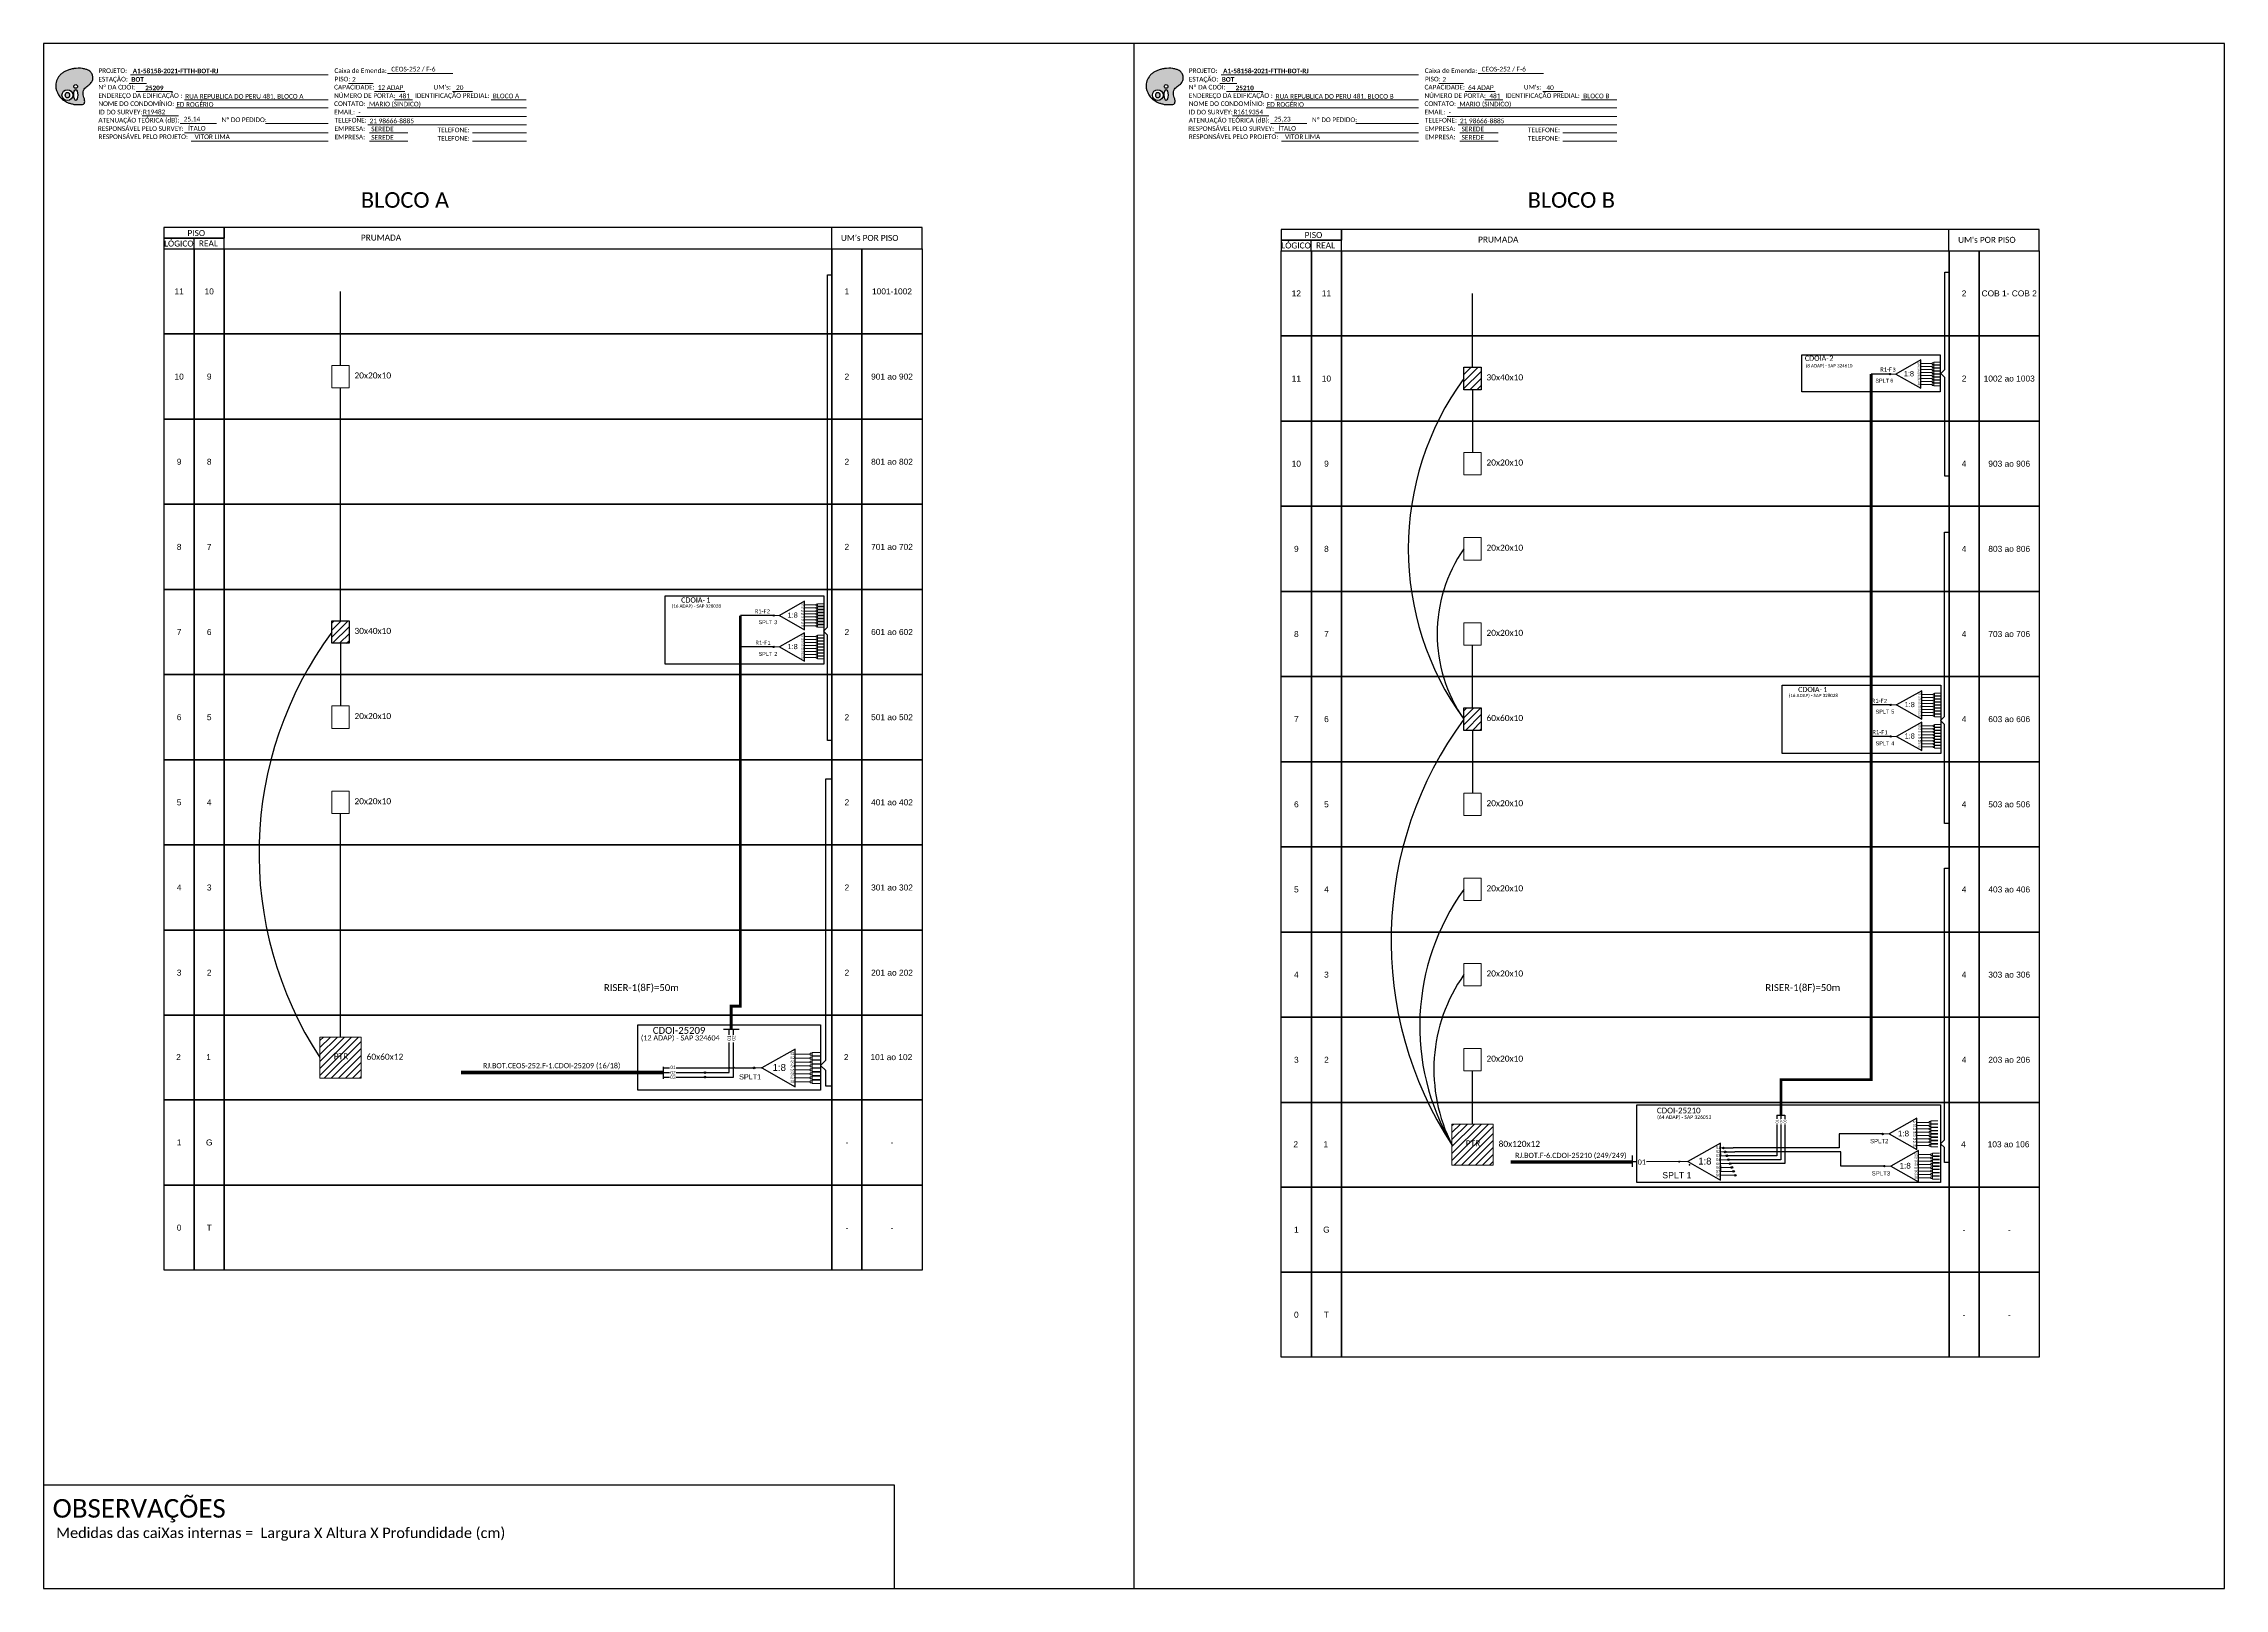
# Model space of a CAD drawing. Extents: x -89 to 749, y 705 to 1299.
import ezdxf
from ezdxf.enums import TextEntityAlignment as Align

# ---------------------------------------------------------------- set-up
doc = ezdxf.new("R2010")
doc.units = 0
doc.styles.add('ARIAL', font='arial.ttf')
doc.styles.add('WMF-Calibri0', font='calibri.ttf')
doc.styles.add('WMF-Calibri1', font='calibrib.ttf')
pattern_1 = [(45, (-669.1493, 0), (-1.3470384, 1.3470384), [])]

# ---------------------------------------------------------------- blocks, each defined once
blk = doc.blocks.new('OI')
h = blk.add_hatch(color=40)
edge = h.paths.add_edge_path()
edge.add_spline(control_points=[(4.35, -0.67), (3.92, -0.99), (3.26, -1.5), (2.81, -2.59), (2.9, -3.5), (3.06, -4.27), (3.31, -4.85), (3.37, -5.39), (3.4, -5.88), (3.2, -6.4), (2.54, -6.61), (1.65, -6.63), (0.55, -6.67), (-0.56, -6.42), (-1.61, -6.14), (-2.77, -5.61), (-3.92, -4.77), (-4.89, -3.7), (-5.34, -2.65), (-5.6, -1.94), (-5.85, -0.96), (-5.71, 0.47), (-5.1, 2.02), (-4.14, 3.02), (-3.3, 3.61), (-2.37, 4.16), (-1.36, 4.44), (-0.56, 4.7), (0.79, 4.85), (2.24, 4.97), (3.79, 4.57), (4.67, 4.21), (5.44, 3.65), (5.76, 2.99), (6.03, 2.21), (6.01, 1.46), (5.72, 0.64), (5.31, 0.08), (4.88, -0.38), (4.51, -0.55), (4.35, -0.67)], knot_values=[0, 0, 0, 0, 1.60434, 2.417191, 3.427595, 4.282808, 4.776746, 5.304182, 5.888771, 6.258406, 6.858137, 7.79129, 8.986195, 10.124242, 11.187857, 12.242908, 13.953784, 15.414161, 16.515391, 17.349188, 17.675853, 19.552021, 21.515531, 22.568638, 23.63245, 24.621084, 25.782718, 26.745347, 27.142653, 29.870543, 31.004649, 31.921532, 32.709589, 33.801391, 34.042471, 35.192333, 35.971461, 36.628871, 37.254359, 37.836911, 37.836911, 37.836911, 37.836911], degree=3, periodic=0)
h.paths.add_polyline_path([(1.13, -0.87, -1), (-0.04, -0.87, -1)], flags=16)
edge = h.paths.add_edge_path(flags=16)
edge.add_ellipse((0.56, -3.59), major_axis=(-0.02, 1.71), ratio=0.361305, start_angle=0, end_angle=360)
h.paths.add_polyline_path([(-0.36, -3.62, -1), (-3.8, -3.62, -1)], flags=16)
edge = h.paths.add_edge_path(flags=0)
edge.add_ellipse((-2.08, -3.62), major_axis=(0, 0.885), ratio=0.758294, start_angle=0, end_angle=360)
at = {"color": 40}
for centre, radius in [((-2.08, -3.62), 1.72), ((0.54, -0.87), 0.587)]:
    blk.add_circle(centre, radius, dxfattribs=at)
blk.add_ellipse((-2.08, -3.62), major_axis=(0, 0.885), ratio=0.758294, start_param=-3.141592653589792, end_param=3.141592653589792, dxfattribs=at)
blk.add_ellipse((0.56, -3.59), major_axis=(-0.02, 1.71), ratio=0.361305, dxfattribs=at)
at = {"color": 40, "start_tangent": (-0.800898, -0.598801), "end_tangent": (-0.800898, -0.598801)}
blk.add_spline([(4.35, -0.67), (3.2, -1.78), (2.9, -2.54), (2.92, -3.55), (3.12, -4.38), (3.28, -4.85), (3.37, -5.37), (3.35, -5.95), (3.2, -6.29), (2.66, -6.55), (1.73, -6.63), (0.54, -6.62), (-0.58, -6.41), (-1.6, -6.11), (-2.56, -5.67), (-3.95, -4.67), (-4.89, -3.56), (-5.37, -2.56), (-5.64, -1.78), (-5.72, -1.46), (-5.63, 0.42), (-4.84, 2.22), (-4.13, 2.99), (-3.27, 3.62), (-2.4, 4.09), (-1.3, 4.47), (-0.37, 4.72), (0.02, 4.77), (2.75, 4.8), (3.85, 4.53), (4.69, 4.16), (5.31, 3.68), (5.85, 2.73), (5.93, 2.5), (5.94, 1.35), (5.67, 0.62), (5.29, 0.08), (4.84, -0.36), (4.35, -0.67)], degree=3, dxfattribs=at)
blk = doc.blocks.new('CARIMBO')
at = {"color": 7, "lineweight": 0}
for points in [[(134.48, -16.3), (159.61, -16.3)], [(35.15, -20.06), (41.7, -20.06)], [(35.66, -16.79), (111.64, -16.79)], [(37.81, -23.14), (51.75, -23.14)], [(119.43, -20.02), (128.92, -20.02)], [(129.48, -23.14), (141.1, -23.14)], [(159.42, -23.14), (167.09, -23.14)], [(40.13, -32.55), (54.07, -32.55)], [(52.97, -29.48), (111.64, -29.48)], [(56.38, -26.37), (111.64, -26.37)], [(122.56, -32.72), (187.83, -32.72)], [(126.6, -29.48), (187.83, -29.48)], [(137.07, -26.37), (144.01, -26.37)], [(174.24, -26.37), (187.8, -26.37)], [(54.67, -35.52), (68.61, -35.52)], [(56.38, -39.07), (111.64, -39.07)], [(126.84, -35.96), (187.83, -35.96)], [(127.45, -39.07), (142.25, -39.07)], [(167.06, -39.07), (187.83, -39.07)], [(58.87, -42.31), (111.64, -42.31)], [(127.45, -42.31), (142.25, -42.31)], [(167.06, -42.31), (187.83, -42.31)]]:
    blk.add_lwpolyline(points, dxfattribs=at)
at = {"color": 7, "xscale": 1.213923925163967, "yscale": 1.213923925163967, "zscale": 1.213923925163967, "rotation": 0.1532896023949059}
blk.add_blockref('OI', (13.86, -20.16), dxfattribs=at)
at = {"color": 7, "lineweight": 0, "style": 'WMF-Calibri0'}
for s, height, p in [('PROJETO:', 1.793, (23.26, -16.04)), ('Caixa de Emenda:', 1.7927, (114.02, -16.04)), ('ESTAÇÃO:', 1.793, (23.26, -19.32)), ('ENDEREÇO DA EDIFICAÇÃO :', 1.7927, (23.26, -25.63)), ('Nº DA CDOI:', 1.7927, (23.26, -22.39)), ('CAPACIDADE:', 1.7927, (113.91, -22.39)), ('NÚMERO DE PORTA:', 1.7927, (113.91, -25.63)), ('PISO:', 1.793, (114.09, -19.28)), ('IDENTIFICAÇÃO PREDIAL:', 1.7927, (144.99, -25.63)), ("UM's:", 1.793, (152.15, -22.39)), ('ATENUAÇÃO TEÓRICA (dB):', 1.7927, (23.26, -35.09)), ('NOME DO CONDOMÍNIO:', 1.7927, (23.26, -28.74)), ('ID DO SURVEY:', 1.7927, (23.26, -31.97)), ('CONTATO:', 1.793, (113.91, -28.74)), ('EMAIL:', 1.793, (113.91, -31.97)), ('TELEFONE:', 1.793, (114.09, -35.09)), ('RESPONSÁVEL PELO SURVEY:', 1.7927, (23.02, -38.32)), ('RESPONSÁVEL PELO PROJETO:', 1.7927, (23.26, -41.44)), ('EMPRESA:', 1.793, (114.09, -38.32)), ('EMPRESA:', 1.793, (114.09, -41.56)), ('TELEFONE:', 1.793, (153.7, -38.83)), ('TELEFONE:', 1.793, (153.7, -42.06))]:
    blk.add_text(s, height=height, dxfattribs=at).set_placement(p)
at = {"color": 7, "lineweight": 0, "flags": 8}
for tag, p, style in [('PROJ', (36.46, -16.13), 'WMF-Calibri1'), ('CEOS-XX', (135.87, -15.46), 'WMF-Calibri0'), ('EST', (35.94, -19.41), 'WMF-Calibri1'), ('LOGRADOURO', (56.65, -25.91), 'WMF-Calibri0'), ('PISO_PTR', (120.78, -19.42), 'WMF-Calibri0'), ('CAPAC.', (130.66, -22.52), 'WMF-Calibri0'), ('N°', (138.85, -25.77), 'WMF-Calibri0'), ("UC'S", (160.78, -22.54), 'WMF-Calibri0'), ('N°PREDIO', (174.94, -25.77), 'WMF-Calibri0'), ('_ID_', (40.39, -31.94), 'WMF-Calibri0'), ('NOME_DO_COND.', (53.23, -29.02), 'WMF-Calibri0'), ('O_POTEN', (56.06, -34.68), 'WMF-Calibri0'), ('EMAIL', (123.26, -32.12), 'WMF-Calibri0'), ('NOME_DO_CONTATO', (127.3, -28.89), 'WMF-Calibri0'), ('RES_SURVEY', (57.78, -38.23), 'WMF-Calibri0'), ('RES_PROJ', (60.27, -41.47), 'WMF-Calibri0'), ('TELEFONE', (127.55, -35.36), 'WMF-Calibri0'), ('EMP_RESP_SURVEY', (128.16, -38.47), 'WMF-Calibri0'), ('EMP_RESP_PROJ', (128.16, -41.71), 'WMF-Calibri0'), ('CONT_RESP_SURVEY', (167.76, -38.47), 'WMF-Calibri0'), ('CONT_RESP_PROJ', (167.76, -41.71), 'WMF-Calibri0')]:
    blk.add_attdef(tag, p, '', height=1.79, dxfattribs=dict(at, style=style))
at = {"color": 7, "lineweight": 0, "style": 'WMF-Calibri1', "flags": 8}
blk.add_attdef("N° CDO'S", text='', height=1.79, dxfattribs=at).set_placement((44.78, -22.68), align=Align.CENTER)
blk = doc.blocks.new('SPLT_1-8_SC-APC')
at = {"color": 1, "lineweight": 0}
blk.add_lwpolyline([(-17.04, -7.55), (-19.26, -7.55)], dxfattribs=at)
at = {"color": 1}
blk.add_lwpolyline([(-7.37, -2.1), (-17.04, -7.55), (-7.37, -13), (-7.37, -2.1)], dxfattribs=at)
at = {"color": 3, "lineweight": 0}
for points in [[(-2.99, -3.51), (-7.37, -3.51)], [(-7.37, -4.66), (-2.99, -4.66)], [(-7.37, -5.82), (-2.99, -5.82)], [(-7.37, -6.97), (-2.99, -6.97)], [(-2.41, -3.02), (-2.41, -4)], [(-2.41, -3.02), (0, -3.02)], [(-2.41, -4), (0, -4)], [(-2.41, -4.17), (-2.41, -5.16)], [(-2.41, -4.17), (0, -4.17)], [(-2.41, -5.16), (0, -5.16)], [(-2.41, -5.32), (-2.41, -6.31)], [(-2.41, -5.32), (0, -5.32)], [(-2.41, -6.31), (0, -6.31)], [(-2.41, -6.48), (-2.41, -7.46)], [(-2.41, -6.48), (0, -6.48)], [(-2.41, -7.46), (0, -7.46)], [(-7.37, -8.12), (-2.99, -8.12)], [(-7.37, -9.28), (-2.99, -9.28)], [(-7.37, -10.43), (-2.99, -10.43)], [(-7.37, -11.58), (-2.99, -11.58)], [(-2.41, -7.63), (-2.41, -8.62)], [(-2.41, -7.63), (0, -7.63)], [(-2.41, -8.62), (0, -8.62)], [(-2.41, -8.78), (-2.41, -9.77)], [(-2.41, -8.78), (0, -8.78)], [(-2.41, -9.77), (0, -9.77)], [(-2.41, -9.94), (-2.41, -10.92)], [(-2.41, -9.94), (0, -9.94)], [(-2.41, -10.92), (0, -10.92)], [(-2.41, -11.09), (-2.41, -12.08)], [(-2.41, -11.09), (0, -11.09)], [(-2.41, -12.08), (0, -12.08)]]:
    blk.add_lwpolyline(points, dxfattribs=at)
for points in [[(-2.99, -3.22), (-2.41, -3.22), (-2.41, -3.8), (-2.99, -3.8)], [(-2.99, -4.38), (-2.41, -4.38), (-2.41, -4.95), (-2.99, -4.95)], [(-2.99, -5.53), (-2.41, -5.53), (-2.41, -6.1), (-2.99, -6.1)], [(-2.99, -6.68), (-2.41, -6.68), (-2.41, -7.26), (-2.99, -7.26)], [(-2.99, -7.84), (-2.41, -7.84), (-2.41, -8.41), (-2.99, -8.41)], [(-2.99, -8.99), (-2.41, -8.99), (-2.41, -9.56), (-2.99, -9.56)], [(-2.99, -10.14), (-2.41, -10.14), (-2.41, -10.72), (-2.99, -10.72)], [(-2.99, -11.3), (-2.41, -11.3), (-2.41, -11.87), (-2.99, -11.87)]]:
    blk.add_lwpolyline(points, close=True, dxfattribs=at)
at = {"color": 1, "style": 'ARIAL'}
for s, height, p in [('1:8', 2, (-13.91, -8.4)), ('S1', 0.75, (-8.74, -3.78)), ('S2', 0.75, (-8.74, -4.97)), ('S3', 0.75, (-8.74, -6.18)), ('S4', 0.75, (-8.74, -7.36)), ('S5', 0.75, (-8.74, -8.57)), ('S6', 0.75, (-8.74, -9.69)), ('S7', 0.75, (-8.74, -10.78)), ('S8', 0.75, (-8.74, -11.9))]:
    blk.add_text(s, height=height, dxfattribs=at).set_placement(p)
blk = doc.blocks.new('SPLT_1-8_DIV_DIR')
h = blk.add_hatch(color=3)
h.dxf.hatch_style = 1
edge = h.paths.add_edge_path()
edge.add_arc((12.77, 4.04), 0.242, 0, 360)
h = blk.add_hatch(color=3)
h.dxf.hatch_style = 1
edge = h.paths.add_edge_path()
edge.add_arc((13.27, 2.88), 0.242, 0, 360)
h = blk.add_hatch(color=3)
h.dxf.hatch_style = 1
edge = h.paths.add_edge_path()
edge.add_arc((13.77, 1.73), 0.242, 0, 360)
h = blk.add_hatch(color=3)
h.dxf.hatch_style = 1
edge = h.paths.add_edge_path()
edge.add_arc((14.27, 0.58), 0.242, 0, 360)
h = blk.add_hatch(color=3)
h.dxf.hatch_style = 1
edge = h.paths.add_edge_path()
edge.add_arc((14.77, -0.58), 0.242, 0, 360)
h = blk.add_hatch(color=3)
h.dxf.hatch_style = 1
edge = h.paths.add_edge_path()
edge.add_arc((15.27, -1.73), 0.242, 0, 360)
h = blk.add_hatch(color=3)
h.dxf.hatch_style = 1
edge = h.paths.add_edge_path()
edge.add_arc((15.77, -2.88), 0.242, 0, 360)
h = blk.add_hatch(color=3)
h.dxf.hatch_style = 1
edge = h.paths.add_edge_path()
edge.add_arc((16.27, -4.04), 0.242, 0, 360)
at = {"color": 1, "lineweight": 0}
blk.add_lwpolyline([(2.22, 0), (0, 0)], dxfattribs=at)
at = {"color": 1}
blk.add_lwpolyline([(11.89, 5.45), (2.22, 0), (11.89, -5.45), (11.89, 5.45)], dxfattribs=at)
at = {"color": 7, "lineweight": 0}
for points in [[(12.77, 4.04), (11.89, 4.04)], [(11.89, 2.88), (13.27, 2.88)], [(11.89, 1.73), (13.77, 1.73)], [(11.89, 0.58), (14.27, 0.58)], [(11.89, -0.58), (14.77, -0.58)], [(11.89, -1.73), (15.27, -1.73)], [(11.89, -2.88), (15.77, -2.88)], [(11.89, -4.04), (16.27, -4.04)]]:
    blk.add_lwpolyline(points, dxfattribs=at)
at = {"color": 3}
for centre in [(12.77, 4.04), (13.27, 2.88), (13.77, 1.73), (14.27, 0.58), (14.77, -0.58), (15.27, -1.73), (15.77, -2.88), (16.27, -4.04)]:
    blk.add_circle(centre, 0.242, dxfattribs=at)
at = {"color": 1, "style": 'ARIAL'}
for s, height, p in [('1:8', 2, (5.35, -0.85)), ('S1', 0.75, (10.52, 3.77)), ('S2', 0.75, (10.52, 2.58)), ('S3', 0.75, (10.52, 1.37)), ('S4', 0.75, (10.52, 0.19)), ('S5', 0.75, (10.52, -1.02)), ('S6', 0.75, (10.52, -2.14)), ('S7', 0.75, (10.52, -3.24)), ('S8', 0.75, (10.52, -4.36))]:
    blk.add_text(s, height=height, dxfattribs=at).set_placement(p)

msp = doc.modelspace()

# ---------------------------------------------------------------- hatches: boundary and pattern name
h = msp.add_hatch()
h.set_pattern_fill('ANSI31', color=1, scale=0.6)
h.set_pattern_definition(pattern_1)
h.paths.add_polyline_path([(460.13, 1174.55), (456.82, 1174.55), (456.82, 1165.93), (463.44, 1165.93), (463.44, 1174.55)])
h = msp.add_hatch(color=3)
h.dxf.hatch_style = 1
edge = h.paths.add_edge_path()
edge.add_arc((620.66, 1171.94), 0.256, 0, 360)
h = msp.add_hatch()
h.set_pattern_fill('ANSI31', color=1, scale=0.6)
h.set_pattern_definition([(45, (-1111.8674, -19.4345), (-1.3470384, 1.3470384), [])])
h.paths.add_polyline_path([(24.83, 1077.07), (21.52, 1077.07), (21.52, 1068.45), (28.14, 1068.45), (28.14, 1077.07)])
h = msp.add_hatch(color=3)
h.dxf.hatch_style = 1
edge = h.paths.add_edge_path()
edge.add_arc((191.43, 1079.12), 0.256, 0, 360)
h = msp.add_hatch(color=3)
h.dxf.hatch_style = 1
edge = h.paths.add_edge_path()
edge.add_arc((191.43, 1067.03), 0.256, 0, 360)
h = msp.add_hatch()
h.set_pattern_fill('ANSI31', color=1, scale=0.6)
h.set_pattern_definition(pattern_1)
h.paths.add_polyline_path([(460.13, 1043.58), (456.82, 1043.58), (456.82, 1034.96), (463.44, 1034.96), (463.44, 1043.58)])
h = msp.add_hatch(color=3)
h.dxf.hatch_style = 1
edge = h.paths.add_edge_path()
edge.add_arc((620.96, 1044.73), 0.256, 0, 360)
h = msp.add_hatch(color=3)
h.dxf.hatch_style = 1
edge = h.paths.add_edge_path()
edge.add_arc((620.96, 1032.64), 0.256, 0, 360)
h = msp.add_hatch()
h.set_pattern_fill('ANSI31', color=1, scale=0.6)
h.set_pattern_definition([(45, (-651.129, 3588.2975), (-1.3470384, 1.3470384), [])])
h.paths.add_polyline_path([(32.74, 917.04), (16.93, 917.04), (16.93, 901.23), (32.74, 901.23)])
h.paths.add_polyline_path([(21.66, 907.87), (28.47, 907.87), (28.47, 911.34), (21.66, 911.34)], flags=24)
h = msp.add_hatch(color=3)
h.dxf.hatch_style = 1
edge = h.paths.add_edge_path()
edge.add_arc((165, 903.37), 0.339, 0, 360)
h = msp.add_hatch(color=3)
h.dxf.hatch_style = 1
edge = h.paths.add_edge_path()
edge.add_arc((165, 901.63), 0.339, 0, 360)
h = msp.add_hatch(color=3)
h.dxf.hatch_style = 1
edge = h.paths.add_edge_path()
edge.add_arc((183.92, 905.14), 0.339, 0, 360)
h = msp.add_hatch()
h.set_pattern_fill('ANSI31', color=1, scale=0.6)
h.set_pattern_definition([(45, (-324.3814, 3554.7997), (-1.3470384, 1.3470384), [])])
h.paths.add_polyline_path([(468.03, 867.74), (468.03, 883.54), (452.22, 883.54), (452.22, 867.74)])
h.paths.add_polyline_path([(456.96, 874.37), (463.76, 874.37), (463.76, 877.84), (456.96, 877.84)], flags=24)
h = msp.add_hatch(color=3)
h.dxf.hatch_style = 1
edge = h.paths.add_edge_path()
edge.add_arc((617.84, 879.77), 0.282, 0, 360)
h = msp.add_hatch(color=3)
h.dxf.hatch_style = 1
edge = h.paths.add_edge_path()
edge.add_arc((539.6, 869.1), 0.41, 0, 360)
h = msp.add_hatch(color=3)
h.dxf.hatch_style = 1
edge = h.paths.add_edge_path()
edge.add_arc((618.49, 867.39), 0.282, 0, 360)

# ---------------------------------------------------------------- linework, layer by layer
at = {"color": 5}
for p, q in [((174.27, 903.37), (174.27, 914.93)), ((176, 901.63), (176, 914.93)), ((165, 903.37), (174.27, 903.37)), ((165, 901.63), (176, 901.63)), ((577.2, 886.99), (580.26, 886.99)), ((556.6, 874.37), (560.34, 874.37)), ((601.81, 872.87), (560.99, 872.87)), ((601.81, 867.39), (601.81, 872.87)), ((618.49, 867.39), (601.81, 867.39))]:
    msp.add_line(p, q, dxfattribs=at)
at = {"color": 3}
for p, q in [((148.92, 905.14), (151.39, 905.14)), ((153.93, 905.14), (174, 905.14)), ((174.54, 905.14), (175.75, 905.14)), ((176.29, 905.14), (183.92, 905.14))]:
    msp.add_line(p, q, dxfattribs=at)
for points in [[(-89.32, 705.02), (749.25, 705.02), (749.25, 1299.02), (-89.32, 1299.02), (-89.32, 705.02)], [(329.96, 1299.02), (329.96, 705.02)], [(-19.89, 1220.11), (248.48, 1220.11), (248.48, 1228.33), (-19.89, 1228.33), (-19.89, 1228.33), (-19.89, 1224.22)], [(213.73, 1220.11), (213.73, 1228.33)], [(409.71, 1219.36), (678.08, 1219.36), (678.08, 1227.58), (409.71, 1227.58), (409.71, 1227.58), (409.71, 1223.47)], [(643.33, 1219.36), (643.33, 1227.58)], [(-31.46, 1220.11), (-31.46, 1224.22)], [(398.14, 1219.36), (398.14, 1223.47)], [(555.52, 872.3), (555.52, 871.41)]]:
    msp.add_lwpolyline(points)
at = {"color": 7, "lineweight": 0}
for points in [[(-4.01, 1268.26), (20.14, 1268.26)], [(415.27, 1268.26), (439.42, 1268.26)]]:
    msp.add_lwpolyline(points, dxfattribs=at)
for points in [[(-43.04, 1224.22), (-19.89, 1224.22), (-19.89, 1228.33), (-43.04, 1228.33)], [(386.56, 1223.47), (409.71, 1223.47), (409.71, 1227.58), (386.56, 1227.58)], [(-43.04, 1220.11), (-19.89, 1220.11), (-19.89, 1224.22), (-43.04, 1224.22)], [(-43, 1220.11), (-31.43, 1220.11), (-31.43, 1187.37), (-43, 1187.37)], [(-31.43, 1220.11), (-19.86, 1220.11), (-19.86, 1187.37), (-31.43, 1187.37)], [(-19.86, 1220.11), (213.76, 1220.11), (213.76, 1187.37), (-19.86, 1187.37)], [(213.76, 1220.11), (225.33, 1220.11), (225.33, 1187.37), (213.76, 1187.37)], [(225.33, 1220.11), (248.48, 1220.11), (248.48, 1187.37), (225.33, 1187.37)], [(386.56, 1219.36), (409.71, 1219.36), (409.71, 1223.47), (386.56, 1223.47)], [(386.6, 1219.36), (398.17, 1219.36), (398.17, 1186.61), (386.6, 1186.61)], [(398.17, 1219.36), (409.74, 1219.36), (409.74, 1186.61), (398.17, 1186.61)], [(409.74, 1219.36), (643.36, 1219.36), (643.36, 1186.61), (409.74, 1186.61)], [(643.36, 1219.36), (654.93, 1219.36), (654.93, 1186.61), (643.36, 1186.61)], [(654.93, 1219.36), (678.08, 1219.36), (678.08, 1186.61), (654.93, 1186.61)], [(-43, 1187.37), (-31.43, 1187.37), (-31.43, 1154.62), (-43, 1154.62)], [(-31.43, 1187.37), (-19.86, 1187.37), (-19.86, 1154.62), (-31.43, 1154.62)], [(-19.86, 1187.37), (213.76, 1187.37), (213.76, 1154.62), (-19.86, 1154.62)], [(213.76, 1187.37), (225.33, 1187.37), (225.33, 1154.62), (213.76, 1154.62)], [(225.33, 1187.37), (248.48, 1187.37), (248.48, 1154.62), (225.33, 1154.62)], [(386.6, 1186.61), (398.17, 1186.61), (398.17, 1153.87), (386.6, 1153.87)], [(398.17, 1186.61), (409.74, 1186.61), (409.74, 1153.87), (398.17, 1153.87)], [(409.74, 1186.61), (643.36, 1186.61), (643.36, 1153.87), (409.74, 1153.87)], [(643.36, 1186.61), (654.93, 1186.61), (654.93, 1153.87), (643.36, 1153.87)], [(654.93, 1186.61), (678.08, 1186.61), (678.08, 1153.87), (654.93, 1153.87)], [(-43, 1154.62), (-31.43, 1154.62), (-31.43, 1121.88), (-43, 1121.88)], [(-31.43, 1154.62), (-19.86, 1154.62), (-19.86, 1121.88), (-31.43, 1121.88)], [(-19.86, 1154.62), (213.76, 1154.62), (213.76, 1121.88), (-19.86, 1121.88)], [(213.76, 1154.62), (225.33, 1154.62), (225.33, 1121.88), (213.76, 1121.88)], [(225.33, 1154.62), (248.48, 1154.62), (248.48, 1121.88), (225.33, 1121.88)], [(386.6, 1153.87), (398.17, 1153.87), (398.17, 1121.12), (386.6, 1121.12)], [(398.17, 1153.87), (409.74, 1153.87), (409.74, 1121.12), (398.17, 1121.12)], [(409.74, 1153.87), (643.36, 1153.87), (643.36, 1121.12), (409.74, 1121.12)], [(643.36, 1153.87), (654.93, 1153.87), (654.93, 1121.12), (643.36, 1121.12)], [(654.93, 1153.87), (678.08, 1153.87), (678.08, 1121.12), (654.93, 1121.12)], [(-43, 1121.88), (-31.43, 1121.88), (-31.43, 1089.13), (-43, 1089.13)], [(-31.43, 1121.88), (-19.86, 1121.88), (-19.86, 1089.13), (-31.43, 1089.13)], [(-19.86, 1121.88), (213.76, 1121.88), (213.76, 1089.13), (-19.86, 1089.13)], [(213.76, 1121.88), (225.33, 1121.88), (225.33, 1089.13), (213.76, 1089.13)], [(225.33, 1121.88), (248.48, 1121.88), (248.48, 1089.13), (225.33, 1089.13)], [(386.6, 1121.12), (398.17, 1121.12), (398.17, 1088.38), (386.6, 1088.38)], [(398.17, 1121.12), (409.74, 1121.12), (409.74, 1088.38), (398.17, 1088.38)], [(409.74, 1121.12), (643.36, 1121.12), (643.36, 1088.38), (409.74, 1088.38)], [(643.36, 1121.12), (654.93, 1121.12), (654.93, 1088.38), (643.36, 1088.38)], [(654.93, 1121.12), (678.08, 1121.12), (678.08, 1088.38), (654.93, 1088.38)], [(-43, 1089.13), (-31.43, 1089.13), (-31.43, 1056.39), (-43, 1056.39)], [(-31.43, 1089.13), (-19.86, 1089.13), (-19.86, 1056.39), (-31.43, 1056.39)], [(-19.86, 1089.13), (213.76, 1089.13), (213.76, 1056.39), (-19.86, 1056.39)], [(213.76, 1089.13), (225.33, 1089.13), (225.33, 1056.39), (213.76, 1056.39)], [(225.33, 1089.13), (248.48, 1089.13), (248.48, 1056.39), (225.33, 1056.39)], [(386.6, 1088.38), (398.17, 1088.38), (398.17, 1055.64), (386.6, 1055.64)], [(398.17, 1088.38), (409.74, 1088.38), (409.74, 1055.64), (398.17, 1055.64)], [(409.74, 1088.38), (643.36, 1088.38), (643.36, 1055.64), (409.74, 1055.64)], [(643.36, 1088.38), (654.93, 1088.38), (654.93, 1055.64), (643.36, 1055.64)], [(654.93, 1088.38), (678.08, 1088.38), (678.08, 1055.64), (654.93, 1055.64)], [(-43, 1056.39), (-31.43, 1056.39), (-31.43, 1023.65), (-43, 1023.65)], [(-31.43, 1056.39), (-19.86, 1056.39), (-19.86, 1023.65), (-31.43, 1023.65)], [(-19.86, 1056.39), (213.76, 1056.39), (213.76, 1023.65), (-19.86, 1023.65)], [(213.76, 1056.39), (225.33, 1056.39), (225.33, 1023.65), (213.76, 1023.65)], [(225.33, 1056.39), (248.48, 1056.39), (248.48, 1023.65), (225.33, 1023.65)], [(386.6, 1055.64), (398.17, 1055.64), (398.17, 1022.89), (386.6, 1022.89)], [(398.17, 1055.64), (409.74, 1055.64), (409.74, 1022.89), (398.17, 1022.89)], [(409.74, 1055.64), (643.36, 1055.64), (643.36, 1022.89), (409.74, 1022.89)], [(643.36, 1055.64), (654.93, 1055.64), (654.93, 1022.89), (643.36, 1022.89)], [(654.93, 1055.64), (678.08, 1055.64), (678.08, 1022.89), (654.93, 1022.89)], [(-43, 1023.65), (-31.43, 1023.65), (-31.43, 990.9), (-43, 990.9)], [(-31.43, 1023.65), (-19.86, 1023.65), (-19.86, 990.9), (-31.43, 990.9)], [(-19.86, 1023.65), (213.76, 1023.65), (213.76, 990.9), (-19.86, 990.9)], [(213.76, 1023.65), (225.33, 1023.65), (225.33, 990.9), (213.76, 990.9)], [(225.33, 1023.65), (248.48, 1023.65), (248.48, 990.9), (225.33, 990.9)], [(386.6, 1022.89), (398.17, 1022.89), (398.17, 990.15), (386.6, 990.15)], [(398.17, 1022.89), (409.74, 1022.89), (409.74, 990.15), (398.17, 990.15)], [(409.74, 1022.89), (643.36, 1022.89), (643.36, 990.15), (409.74, 990.15)], [(643.36, 1022.89), (654.93, 1022.89), (654.93, 990.15), (643.36, 990.15)], [(654.93, 1022.89), (678.08, 1022.89), (678.08, 990.15), (654.93, 990.15)], [(-43, 990.9), (-31.43, 990.9), (-31.43, 958.16), (-43, 958.16)], [(-31.43, 990.9), (-19.86, 990.9), (-19.86, 958.16), (-31.43, 958.16)], [(-19.86, 990.9), (213.76, 990.9), (213.76, 958.16), (-19.86, 958.16)], [(213.76, 990.9), (225.33, 990.9), (225.33, 958.16), (213.76, 958.16)], [(225.33, 990.9), (248.48, 990.9), (248.48, 958.16), (225.33, 958.16)], [(386.6, 990.15), (398.17, 990.15), (398.17, 957.41), (386.6, 957.41)], [(398.17, 990.15), (409.74, 990.15), (409.74, 957.41), (398.17, 957.41)], [(409.74, 990.15), (643.36, 990.15), (643.36, 957.41), (409.74, 957.41)], [(643.36, 990.15), (654.93, 990.15), (654.93, 957.41), (643.36, 957.41)], [(654.93, 990.15), (678.08, 990.15), (678.08, 957.41), (654.93, 957.41)], [(-43, 958.16), (-31.43, 958.16), (-31.43, 925.42), (-43, 925.42)], [(-31.43, 958.16), (-19.86, 958.16), (-19.86, 925.42), (-31.43, 925.42)], [(-19.86, 958.16), (213.76, 958.16), (213.76, 925.42), (-19.86, 925.42)], [(213.76, 958.16), (225.33, 958.16), (225.33, 925.42), (213.76, 925.42)], [(225.33, 958.16), (248.48, 958.16), (248.48, 925.42), (225.33, 925.42)], [(386.6, 957.41), (398.17, 957.41), (398.17, 924.66), (386.6, 924.66)], [(398.17, 957.41), (409.74, 957.41), (409.74, 924.66), (398.17, 924.66)], [(409.74, 957.41), (643.36, 957.41), (643.36, 924.66), (409.74, 924.66)], [(643.36, 957.41), (654.93, 957.41), (654.93, 924.66), (643.36, 924.66)], [(654.93, 957.41), (678.08, 957.41), (678.08, 924.66), (654.93, 924.66)], [(-43, 925.42), (-31.43, 925.42), (-31.43, 892.86), (-43, 892.86)], [(-31.43, 925.42), (-19.86, 925.42), (-19.86, 892.86), (-31.43, 892.86)], [(-19.86, 925.42), (213.76, 925.42), (213.76, 892.86), (-19.86, 892.86)], [(213.76, 925.42), (225.33, 925.42), (225.33, 892.86), (213.76, 892.86)], [(225.33, 925.42), (248.48, 925.42), (248.48, 892.86), (225.33, 892.86)], [(386.6, 924.66), (398.17, 924.66), (398.17, 891.92), (386.6, 891.92)], [(398.17, 924.66), (409.74, 924.66), (409.74, 891.92), (398.17, 891.92)], [(409.74, 924.66), (643.36, 924.66), (643.36, 891.92), (409.74, 891.92)], [(643.36, 924.66), (654.93, 924.66), (654.93, 891.92), (643.36, 891.92)], [(654.93, 924.66), (678.08, 924.66), (678.08, 891.92), (654.93, 891.92)], [(-43, 892.86), (-31.43, 892.86), (-31.43, 860.12), (-43, 860.12)], [(-31.43, 892.86), (-19.86, 892.86), (-19.86, 860.12), (-31.43, 860.12)], [(-19.86, 892.86), (213.76, 892.86), (213.76, 860.12), (-19.86, 860.12)], [(213.76, 892.86), (225.33, 892.86), (225.33, 860.12), (213.76, 860.12)], [(225.33, 892.86), (248.48, 892.86), (248.48, 860.12), (225.33, 860.12)], [(386.6, 891.92), (398.17, 891.92), (398.17, 859.36), (386.6, 859.36)], [(398.17, 891.92), (409.74, 891.92), (409.74, 859.36), (398.17, 859.36)], [(409.74, 891.92), (643.36, 891.92), (643.36, 859.36), (409.74, 859.36)], [(643.36, 891.92), (654.93, 891.92), (654.93, 859.36), (643.36, 859.36)], [(654.93, 891.92), (678.08, 891.92), (678.08, 859.36), (654.93, 859.36)], [(-43, 860.12), (-31.43, 860.12), (-31.43, 827.37), (-43, 827.37)], [(-31.43, 860.12), (-19.86, 860.12), (-19.86, 827.37), (-31.43, 827.37)], [(-19.86, 860.12), (213.76, 860.12), (213.76, 827.37), (-19.86, 827.37)], [(213.76, 860.12), (225.33, 860.12), (225.33, 827.37), (213.76, 827.37)], [(225.33, 860.12), (248.48, 860.12), (248.48, 827.37), (225.33, 827.37)], [(386.6, 859.36), (398.17, 859.36), (398.17, 826.62), (386.6, 826.62)], [(398.17, 859.36), (409.74, 859.36), (409.74, 826.62), (398.17, 826.62)], [(409.74, 859.36), (643.36, 859.36), (643.36, 826.62), (409.74, 826.62)], [(643.36, 859.36), (654.93, 859.36), (654.93, 826.62), (643.36, 826.62)], [(654.93, 859.36), (678.08, 859.36), (678.08, 826.62), (654.93, 826.62)], [(386.6, 826.62), (398.17, 826.62), (398.17, 793.87), (386.6, 793.87)], [(398.17, 826.62), (409.74, 826.62), (409.74, 793.87), (398.17, 793.87)], [(409.74, 826.62), (643.36, 826.62), (643.36, 793.87), (409.74, 793.87)], [(643.36, 826.62), (654.93, 826.62), (654.93, 793.87), (643.36, 793.87)], [(654.93, 826.62), (678.08, 826.62), (678.08, 793.87), (654.93, 793.87)]]:
    msp.add_lwpolyline(points, close=True)
at = {"color": 3}
for points in [[(213.77, 1031.08), (212.12, 1031.08), (212.12, 1071.6), (210.55, 1073.11), (212.12, 1074.62), (212.12, 1210.13), (213.77, 1210.13)], [(643.37, 1132.73), (641.72, 1132.73), (641.72, 1170.65), (640.15, 1172.16), (641.72, 1173.67), (641.72, 1211.13), (643.37, 1211.13)], [(24.83, 1175.3), (24.83, 1203.74)], [(460.13, 1174.55), (460.13, 1202.98)], [(24.83, 1077.07), (24.83, 1166.68)], [(460.13, 1165.93), (460.13, 1141.81)], [(643.3, 999.13), (641.65, 999.13), (641.65, 1037.21), (640.08, 1038.72), (641.65, 1040.23), (641.65, 1111.2), (643.3, 1111.2)], [(24.83, 1068.45), (24.83, 1044.33)], [(460.13, 1043.58), (460.13, 1067.7)], [(460.13, 1034.96), (460.13, 1010.83)], [(213.66, 898.13), (211.47, 898.13), (211.47, 904.13), (209.4, 906.12), (211.47, 908.11), (211.47, 1016.26), (213.66, 1016.26)], [(24.83, 917.04), (24.83, 1002.97)], [(643.3, 868.83), (641.65, 868.83), (641.65, 874.49), (640.08, 876), (641.65, 877.51), (641.65, 982), (643.3, 982)], [(460.13, 883.54), (460.13, 903.98)], [(523.38, 868.98), (521.6, 868.98)], [(540.01, 869.12), (527, 868.98)]]:
    msp.add_lwpolyline(points, dxfattribs=at)
at = {"color": 0, "lineweight": 0}
for points in [[(21.52, 1175.3), (28.14, 1175.3), (28.14, 1166.68), (21.52, 1166.68)], [(456.82, 1141.81), (463.44, 1141.81), (463.44, 1133.19), (456.82, 1133.19)], [(456.82, 1109.06), (463.44, 1109.06), (463.44, 1100.44), (456.82, 1100.44)], [(456.82, 1076.32), (463.44, 1076.32), (463.44, 1067.7), (456.82, 1067.7)], [(21.52, 1044.33), (28.14, 1044.33), (28.14, 1035.71), (21.52, 1035.71)], [(21.52, 1011.59), (28.14, 1011.59), (28.14, 1002.97), (21.52, 1002.97)], [(456.82, 1010.83), (463.44, 1010.83), (463.44, 1002.21), (456.82, 1002.21)], [(456.82, 978.09), (463.44, 978.09), (463.44, 969.47), (456.82, 969.47)], [(456.82, 945.34), (463.44, 945.34), (463.44, 936.72), (456.82, 936.72)], [(456.82, 912.6), (463.44, 912.6), (463.44, 903.98), (456.82, 903.98)]]:
    msp.add_lwpolyline(points, close=True, dxfattribs=at)
at = {"color": 1}
for points in [[(456.82, 1174.55), (463.44, 1174.55), (463.44, 1165.93), (456.82, 1165.93)], [(586.82, 1179.39), (639.95, 1179.39), (639.95, 1165.08), (586.82, 1165.08)], [(149.73, 1086.67), (210.69, 1086.67), (210.69, 1060.4), (149.73, 1060.4)], [(21.52, 1077.07), (28.14, 1077.07), (28.14, 1068.45), (21.52, 1068.45)], [(579.26, 1052.28), (640.22, 1052.28), (640.22, 1026.01), (579.26, 1026.01)], [(456.82, 1043.58), (463.44, 1043.58), (463.44, 1034.96), (456.82, 1034.96)], [(139.12, 921.71), (209.4, 921.71), (209.4, 896.62), (139.12, 896.62)], [(523.31, 890.96), (640.08, 890.96), (640.08, 861.05), (523.31, 861.05)]]:
    msp.add_lwpolyline(points, close=True, dxfattribs=at)
at = {"color": 5, "const_width": 1.1}
for points in [[(613.4, 1171.94), (613.4, 900.66), (578.73, 900.66), (578.73, 886.99)], [(178.61, 1079.12), (178.61, 928.88), (175.1, 928.88), (175.1, 920.08)]]:
    msp.add_lwpolyline(points, dxfattribs=at)
at = {"color": 5}
for points in [[(620.66, 1171.94), (613.4, 1171.94)], [(191.43, 1079.12), (178.61, 1079.12)], [(191.43, 1067.03), (178.61, 1067.03)], [(620.96, 1044.73), (613.4, 1044.73)], [(620.96, 1032.64), (613.4, 1032.64)], [(172.09, 920.08), (178.1, 920.08)], [(174.27, 917.84), (174.27, 920.08)], [(176, 917.84), (176, 920.08)], [(577.2, 883.38), (577.18, 871.37), (557.9, 871.37)], [(578.73, 883.38), (578.73, 869.87), (558.55, 869.87)], [(580.26, 883.38), (580.26, 868.37), (559.2, 868.37)], [(577.2, 886.99), (577.2, 885.54)], [(578.73, 886.99), (578.73, 885.54)], [(580.26, 886.99), (580.26, 885.54)], [(556.29, 874.41), (556.29, 874.41)], [(557.25, 872.87), (560.99, 872.87)], [(617.84, 879.77), (601.16, 879.77), (601.16, 874.37), (560.34, 874.37)]]:
    msp.add_lwpolyline(points, dxfattribs=at)
at = {"color": 1}
for points in [[(210.69, 1062.78), (210.69, 1062.78), (210.69, 1060.4), (149.73, 1060.4), (149.73, 1086.67), (157.56, 1086.67)], [(640.22, 1028.39), (640.22, 1028.39), (640.22, 1026.01), (579.26, 1026.01), (579.26, 1052.28), (587.09, 1052.28)], [(199.65, 912.35), (186.86, 905.14), (199.65, 897.94), (199.65, 912.35)], [(148.92, 905.52), (148.92, 900.94)], [(521.6, 867.11), (521.6, 871.48)], [(555.52, 867.65), (555.52, 865.58)]]:
    msp.add_lwpolyline(points, dxfattribs=at)
at = {"color": 1, "lineweight": 0}
for points in [[(16.93, 917.04), (32.74, 917.04), (32.74, 901.23), (16.93, 901.23)], [(452.22, 883.54), (468.03, 883.54), (468.03, 867.74), (452.22, 867.74)]]:
    msp.add_lwpolyline(points, close=True, dxfattribs=at)
at = {"color": 3, "lineweight": 0}
for points in [[(205.44, 910.48), (199.65, 910.48)], [(199.65, 908.96), (205.44, 908.96)], [(199.65, 907.43), (205.44, 907.43)], [(199.65, 905.91), (205.44, 905.91)], [(206.21, 911.14), (206.21, 909.83)], [(206.21, 911.14), (209.4, 911.14)], [(206.21, 909.83), (209.4, 909.83)], [(206.21, 909.61), (206.21, 908.31)], [(206.21, 909.61), (209.4, 909.61)], [(206.21, 908.31), (209.4, 908.31)], [(206.21, 908.09), (206.21, 906.78)], [(206.21, 908.09), (209.4, 908.09)], [(206.21, 906.78), (209.4, 906.78)], [(206.21, 906.56), (206.21, 905.25)], [(206.21, 906.56), (209.4, 906.56)], [(199.65, 904.38), (205.44, 904.38)], [(199.65, 902.86), (205.44, 902.86)], [(199.65, 901.33), (205.44, 901.33)], [(199.65, 899.81), (205.44, 899.81)], [(206.21, 905.25), (209.4, 905.25)], [(206.21, 905.03), (206.21, 903.73)], [(206.21, 905.03), (209.4, 905.03)], [(206.21, 903.73), (209.4, 903.73)], [(206.21, 903.51), (206.21, 902.2)], [(206.21, 903.51), (209.4, 903.51)], [(206.21, 902.2), (209.4, 902.2)], [(206.21, 901.98), (206.21, 900.68)], [(206.21, 901.98), (209.4, 901.98)], [(206.21, 900.68), (209.4, 900.68)], [(206.21, 900.46), (206.21, 899.15)], [(206.21, 900.46), (209.4, 900.46)], [(206.21, 899.15), (209.4, 899.15)]]:
    msp.add_lwpolyline(points, dxfattribs=at)
for points in [[(205.44, 910.86), (206.21, 910.86), (206.21, 910.1), (205.44, 910.1)], [(205.44, 909.34), (206.21, 909.34), (206.21, 908.58), (205.44, 908.58)], [(205.44, 907.81), (206.21, 907.81), (206.21, 907.05), (205.44, 907.05)], [(205.44, 906.29), (206.21, 906.29), (206.21, 905.53), (205.44, 905.53)], [(205.44, 904.76), (206.21, 904.76), (206.21, 904), (205.44, 904)], [(205.44, 903.24), (206.21, 903.24), (206.21, 902.48), (205.44, 902.48)], [(205.44, 901.71), (206.21, 901.71), (206.21, 900.95), (205.44, 900.95)], [(205.44, 900.19), (206.21, 900.19), (206.21, 899.43), (205.44, 899.43)]]:
    msp.add_lwpolyline(points, close=True, dxfattribs=at)
at = {"color": 1, "const_width": 1.36}
for points in [[(71.18, 903.39), (148.92, 903.39)], [(474.82, 868.98), (521.6, 868.98)]]:
    msp.add_lwpolyline(points, dxfattribs=at)
at = {"color": 2}
for points in [[(148.92, 903.37), (151.39, 903.37)], [(153.94, 903.37), (165, 903.37)]]:
    msp.add_lwpolyline(points, dxfattribs=at)
at = {"color": 7}
for points in [[(148.92, 901.63), (151.39, 901.63)], [(153.94, 901.63), (165, 901.63)], [(-89.24, 744.83), (237.71, 744.83)], [(237.71, 744.83), (237.71, 705.02)]]:
    msp.add_lwpolyline(points, dxfattribs=at)
at = {"color": 1, "lineweight": 0}
msp.add_lwpolyline([(186.86, 905.14), (183.92, 905.14)], dxfattribs=at)
at = {"color": 3}
for centre, radius in [((620.66, 1171.94), 0.256), ((191.43, 1079.12), 0.256), ((191.43, 1067.03), 0.256), ((620.96, 1044.73), 0.256), ((620.96, 1032.64), 0.256), ((165, 903.37), 0.339), ((165, 901.63), 0.339), ((183.92, 905.14), 0.339), ((617.84, 879.77), 0.282), ((618.49, 867.39), 0.282)]:
    msp.add_circle(centre, radius, dxfattribs=at)
for centre, radius, start, end in [((546.52, 1104.75), 111.07, 143.8696, 216.1304), ((503.9, 1072.01), 57.35, 145.18355, 214.81645), ((136.77, 987.65), 143.27, 143.55442, 213.23063), ((572.07, 954.15), 143.27, 143.55442, 213.23063), ((529.73, 921.19), 89.9, 144.19979, 210.44241), ((508.8, 904.53), 63.52, 144.91944, 207.04735), ((174.27, 905.14), 0.268, 0, 180), ((176.02, 905.14), 0.268, 0, 180)]:
    msp.add_arc(centre, radius, start, end, dxfattribs=at)
for p in [(-43, 1187.37), (386.6, 1186.61), (-43, 1154.62), (386.6, 1153.87), (-43, 1121.88), (386.6, 1121.12), (-43, 1089.13), (386.6, 1088.38), (193.66, 1079.12), (-43, 1056.39), (386.6, 1055.64), (623.18, 1044.73), (-43, 1023.65), (386.6, 1022.89), (-43, 990.9), (386.6, 990.15), (-43, 958.16), (386.6, 957.41), (-43, 925.42), (386.6, 924.66), (186.86, 905.14), (-43, 892.86), (386.6, 891.92), (543.57, 867.93), (-43, 860.12), (386.6, 859.36), (386.6, 826.62)]:
    msp.add_point(p)

# ---------------------------------------------------------------- block references
ref = msp.add_blockref('CARIMBO', (-91.51, 1303.77))
ref.add_attrib('PROJ', 'A1-58158-2021-FTTH-BOT-RJ', (-55.05, 1287.63), dxfattribs={"color": 7, "lineweight": 0, "height": 1.7927, "style": 'WMF-Calibri1'})
ref.add_attrib('EST', 'BOT', (-55.57, 1284.35), dxfattribs={"color": 7, "lineweight": 0, "height": 1.793, "style": 'WMF-Calibri1'})
ref.add_attrib("N° CDO'S", '25209', dxfattribs={"color": 7, "lineweight": 0, "height": 1.793, "style": 'WMF-Calibri1'}).set_placement((-46.73, 1281.09), align=Align.CENTER)
ref.add_attrib('LOGRADOURO', 'RUA REPUBLICA DO PERU 481, BLOCO A', (-34.86, 1277.86), dxfattribs={"color": 7, "lineweight": 0, "height": 1.7927, "style": 'WMF-Calibri0'})
ref.add_attrib('NOME_DO_COND.', 'ED ROGÉRIO', (-38.28, 1274.74), dxfattribs={"color": 7, "lineweight": 0, "height": 1.793, "style": 'WMF-Calibri0'})
ref.add_attrib('_ID_', 'R19482', (-51.11, 1271.83), dxfattribs={"color": 7, "lineweight": 0, "height": 1.793, "style": 'WMF-Calibri0'})
ref.add_attrib('O_POTEN', '25,14', (-35.45, 1269.09), dxfattribs={"color": 7, "lineweight": 0, "height": 1.793, "style": 'WMF-Calibri0'})
ref.add_attrib('RES_SURVEY', 'ÍTALO', (-33.73, 1265.54), dxfattribs={"color": 7, "lineweight": 0, "height": 1.793, "style": 'WMF-Calibri0'})
ref.add_attrib('RES_PROJ', 'VITOR LIMA', (-31.24, 1262.3), dxfattribs={"color": 7, "lineweight": 0, "height": 1.793, "style": 'WMF-Calibri0'})
ref.add_attrib('CEOS-XX', 'CEOS-252 / F-6', (44.36, 1288.31), dxfattribs={"color": 7, "lineweight": 0, "height": 1.7927, "style": 'WMF-Calibri0'})
ref.add_attrib('CAPAC.', '12 ADAP', (39.15, 1281.25), dxfattribs={"color": 7, "lineweight": 0, "height": 1.793, "style": 'WMF-Calibri0'})
ref.add_attrib("UC'S", '20', (69.27, 1281.23), dxfattribs={"color": 7, "lineweight": 0, "height": 1.793, "style": 'WMF-Calibri0'})
ref.add_attrib('PISO_PTR', '2', (29.28, 1284.34), dxfattribs={"color": 7, "lineweight": 0, "height": 1.79, "style": 'WMF-Calibri0'})
ref.add_attrib('N°', '481', (47.34, 1278), dxfattribs={"color": 7, "lineweight": 0, "height": 1.793, "style": 'WMF-Calibri0'})
ref.add_attrib('N°PREDIO', 'BLOCO A', (83.43, 1278), dxfattribs={"color": 7, "lineweight": 0, "height": 1.793, "style": 'WMF-Calibri0'})
ref.add_attrib('NOME_DO_CONTATO', 'MARIO (SINDICO)', (35.79, 1274.88), dxfattribs={"color": 7, "lineweight": 0, "height": 1.7927, "style": 'WMF-Calibri0'})
ref.add_attrib('EMAIL', '-', (31.75, 1271.65), dxfattribs={"color": 7, "lineweight": 0, "height": 1.79, "style": 'WMF-Calibri0'})
ref.add_attrib('TELEFONE', '21 98666-8885', (36.04, 1268.41), dxfattribs={"color": 7, "lineweight": 0, "height": 1.7927, "style": 'WMF-Calibri0'})
ref.add_attrib('EMP_RESP_SURVEY', 'SEREDE', (36.65, 1265.3), dxfattribs={"color": 7, "lineweight": 0, "height": 1.793, "style": 'WMF-Calibri0'})
ref.add_attrib('EMP_RESP_PROJ', 'SEREDE', (36.65, 1262.06), dxfattribs={"color": 7, "lineweight": 0, "height": 1.793, "style": 'WMF-Calibri0'})
ref = msp.add_blockref('CARIMBO', (327.77, 1303.77))
ref.add_attrib('PROJ', 'A1-58158-2021-FTTH-BOT-RJ', (364.23, 1287.63), dxfattribs={"color": 7, "lineweight": 0, "height": 1.7927, "style": 'WMF-Calibri1'})
ref.add_attrib('EST', 'BOT', (363.72, 1284.35), dxfattribs={"color": 7, "lineweight": 0, "height": 1.793, "style": 'WMF-Calibri1'})
ref.add_attrib("N° CDO'S", '25210', dxfattribs={"color": 7, "lineweight": 0, "height": 1.793, "style": 'WMF-Calibri1'}).set_placement((372.55, 1281.09), align=Align.CENTER)
ref.add_attrib('LOGRADOURO', 'RUA REPUBLICA DO PERU 481, BLOCO B', (384.42, 1277.86), dxfattribs={"color": 7, "lineweight": 0, "height": 1.7927, "style": 'WMF-Calibri0'})
ref.add_attrib('NOME_DO_COND.', 'ED ROGÉRIO', (381.01, 1274.74), dxfattribs={"color": 7, "lineweight": 0, "height": 1.793, "style": 'WMF-Calibri0'})
ref.add_attrib('_ID_', 'R1619354', (368.17, 1271.83), dxfattribs={"color": 7, "lineweight": 0, "height": 1.793, "style": 'WMF-Calibri0'})
ref.add_attrib('O_POTEN', '25,23', (383.84, 1269.09), dxfattribs={"color": 7, "lineweight": 0, "height": 1.793, "style": 'WMF-Calibri0'})
ref.add_attrib('RES_SURVEY', 'ÍTALO', (385.55, 1265.54), dxfattribs={"color": 7, "lineweight": 0, "height": 1.793, "style": 'WMF-Calibri0'})
ref.add_attrib('RES_PROJ', 'VITOR LIMA', (388.04, 1262.3), dxfattribs={"color": 7, "lineweight": 0, "height": 1.793, "style": 'WMF-Calibri0'})
ref.add_attrib('CEOS-XX', 'CEOS-252 / F-6', (463.65, 1288.31), dxfattribs={"color": 7, "lineweight": 0, "height": 1.7927, "style": 'WMF-Calibri0'})
ref.add_attrib('CAPAC.', '64 ADAP', (458.43, 1281.25), dxfattribs={"color": 7, "lineweight": 0, "height": 1.793, "style": 'WMF-Calibri0'})
ref.add_attrib("UC'S", '40', (488.55, 1281.23), dxfattribs={"color": 7, "lineweight": 0, "height": 1.793, "style": 'WMF-Calibri0'})
ref.add_attrib('PISO_PTR', '2', (448.56, 1284.34), dxfattribs={"color": 7, "lineweight": 0, "height": 1.79, "style": 'WMF-Calibri0'})
ref.add_attrib('N°', '481', (466.62, 1278), dxfattribs={"color": 7, "lineweight": 0, "height": 1.793, "style": 'WMF-Calibri0'})
ref.add_attrib('N°PREDIO', 'BLOCO B', (502.71, 1278), dxfattribs={"color": 7, "lineweight": 0, "height": 1.793, "style": 'WMF-Calibri0'})
ref.add_attrib('NOME_DO_CONTATO', 'MARIO (SINDICO)', (455.07, 1274.88), dxfattribs={"color": 7, "lineweight": 0, "height": 1.7927, "style": 'WMF-Calibri0'})
ref.add_attrib('EMAIL', '-', (451.03, 1271.65), dxfattribs={"color": 7, "lineweight": 0, "height": 1.79, "style": 'WMF-Calibri0'})
ref.add_attrib('TELEFONE', '21 98666-8885', (455.32, 1268.41), dxfattribs={"color": 7, "lineweight": 0, "height": 1.7927, "style": 'WMF-Calibri0'})
ref.add_attrib('EMP_RESP_SURVEY', 'SEREDE', (455.93, 1265.3), dxfattribs={"color": 7, "lineweight": 0, "height": 1.793, "style": 'WMF-Calibri0'})
ref.add_attrib('EMP_RESP_PROJ', 'SEREDE', (455.93, 1262.06), dxfattribs={"color": 7, "lineweight": 0, "height": 1.793, "style": 'WMF-Calibri0'})
for p in [(639.92, 1179.49), (210.69, 1086.67), (210.69, 1074.58), (640.22, 1052.28), (640.22, 1040.19)]:
    msp.add_blockref('SPLT_1-8_SC-APC', p, dxfattribs=at)
at = {"color": 3, "xscale": 1.1, "yscale": 1.1, "zscale": 1.1}
for p in [(639.03, 888.08), (639.68, 875.69)]:
    msp.add_blockref('SPLT_1-8_SC-APC', p, dxfattribs=at)
at = {"xscale": 1.3, "yscale": 1.3, "zscale": 1.3}
msp.add_blockref('SPLT_1-8_DIV_DIR', (540.01, 869.12), dxfattribs=at)

# ---------------------------------------------------------------- texts
at = {"color": 7, "lineweight": 0, "style": 'WMF-Calibri0'}
for p in [(-20.88, 1268.84), (398.41, 1268.84)]:
    msp.add_text('Nº DO PEDIDO:', height=1.7927, dxfattribs=at).set_placement(p)
at = {"style": 'WMF-Calibri0'}
for s, height, p in [('BLOCO A', 6, (32.67, 1235.9)), ('BLOCO B', 6, (481.33, 1235.9)), ('     PISO', 2.3, (-38.07, 1225.03)), ('PRUMADA', 2.3, (32.67, 1223.29)), ("UM's POR PISO", 2.3, (217.25, 1223.17)), ('     PISO', 2.3, (391.53, 1224.28)), ('PRUMADA', 2.3, (462.27, 1222.54)), ("UM's POR PISO", 2.3, (646.85, 1222.42)), ('  LÓGICO', 2.3, (-44.62, 1221)), ('    REAL', 2.3, (-32.86, 1221.06)), ('  LÓGICO', 2.3, (384.98, 1220.25)), ('    REAL', 2.3, (396.74, 1220.3)), ('20x20x10', 2.317, (30.2, 1170.27)), ('20x20x10', 2.317, (465.49, 1136.78)), ('20x20x10', 2.317, (465.49, 1104.03)), ('30x40x10', 2.317, (30.2, 1072.04)), ('20x20x10', 2.317, (465.49, 1071.29)), ('20x20x10', 2.317, (30.2, 1039.3)), ('20x20x10', 2.317, (30.2, 1006.56)), ('20x20x10', 2.317, (465.49, 1005.8)), ('20x20x10', 2.317, (465.49, 973.06)), ('20x20x10', 2.317, (465.49, 940.31)), ('PTR', 2.317, (22.24, 908.46)), ('60x60x12', 2.317, (34.87, 908.28)), ('20x20x10', 2.317, (465.49, 907.57)), ('PTR', 2.317, (457.54, 874.96)), ('80x120x12', 2.317, (470.17, 874.79)), ('01', 2, (523.64, 867.94))]:
    msp.add_text(s, height=height, dxfattribs=at).set_placement(p)
at = {"style": 'ARIAL'}
for s, height, p in [('11', 2.3, (-37.21, 1203.74)), ('10', 2.3, (-25.64, 1203.74)), ('1', 2.3, (219.55, 1203.74)), ('1001-1002', 2.3, (236.91, 1203.74)), ('12', 2.3, (392.39, 1202.98)), ('11', 2.3, (403.96, 1202.98)), ('2', 2.3, (649.15, 1202.98)), ('COB 1- COB 2', 2.3, (666.51, 1202.98)), ('10', 2.3, (-37.21, 1170.99)), ('9', 2.3, (-25.64, 1170.99)), ('2', 2.3, (219.55, 1170.99)), ('901 ao 902', 2.3, (236.91, 1170.99)), ('11', 2.3, (392.39, 1170.24)), ('10', 2.3, (403.96, 1170.24)), ('2', 2.3, (649.15, 1170.24)), ('1002 ao 1003', 2.3, (666.51, 1170.24)), ('9', 2.3, (-37.21, 1138.25)), ('8', 2.3, (-25.64, 1138.25)), ('2', 2.3, (219.55, 1138.25)), ('801 ao 802', 2.3, (236.91, 1138.25)), ('10', 2.3, (392.39, 1137.5)), ('9', 2.3, (403.96, 1137.5)), ('4', 2.3, (649.15, 1137.5)), ('903 ao 906', 2.3, (666.51, 1137.5)), ('8', 2.3, (-37.21, 1105.51)), ('7', 2.3, (-25.64, 1105.51)), ('2', 2.3, (219.55, 1105.51)), ('701 ao 702', 2.3, (236.91, 1105.51)), ('9', 2.3, (392.39, 1104.75)), ('8', 2.3, (403.96, 1104.75)), ('4', 2.3, (649.15, 1104.75)), ('803 ao 806', 2.3, (666.51, 1104.75)), ('7', 2.3, (-37.21, 1072.76)), ('6', 2.3, (-25.64, 1072.76)), ('2', 2.3, (219.55, 1072.76)), ('601 ao 602', 2.3, (236.91, 1072.76)), ('8', 2.3, (392.39, 1072.01)), ('7', 2.3, (403.96, 1072.01)), ('4', 2.3, (649.15, 1072.01)), ('703 ao 706', 2.3, (666.51, 1072.01)), ('6', 2.3, (-37.21, 1040.02)), ('5', 2.3, (-25.64, 1040.02)), ('2', 2.3, (219.55, 1040.02)), ('501 ao 502', 2.3, (236.91, 1040.02)), ('7', 2.3, (392.39, 1039.27)), ('6', 2.3, (403.96, 1039.27)), ('4', 2.3, (649.15, 1039.27)), ('603 ao 606', 2.3, (666.51, 1039.27)), ('5', 2.3, (-37.21, 1007.28)), ('4', 2.3, (-25.64, 1007.28)), ('2', 2.3, (219.55, 1007.28)), ('401 ao 402', 2.3, (236.91, 1007.28)), ('6', 2.3, (392.39, 1006.52)), ('5', 2.3, (403.96, 1006.52)), ('4', 2.3, (649.15, 1006.52)), ('503 ao 506', 2.3, (666.51, 1006.52)), ('4', 2.3, (-37.21, 974.53)), ('3', 2.3, (-25.64, 974.53)), ('2', 2.3, (219.55, 974.53)), ('301 ao 302', 2.3, (236.91, 974.53)), ('5', 2.3, (392.39, 973.78)), ('4', 2.3, (403.96, 973.78)), ('4', 2.3, (649.15, 973.78)), ('403 ao 406', 2.3, (666.51, 973.78)), ('3', 2.3, (-37.21, 941.79)), ('2', 2.3, (-25.64, 941.79)), ('2', 2.3, (219.55, 941.79)), ('201 ao 202', 2.3, (236.91, 941.79)), ('4', 2.3, (392.39, 941.03)), ('3', 2.3, (403.96, 941.03)), ('4', 2.3, (649.15, 941.03)), ('303 ao 306', 2.3, (666.51, 941.03)), ('2', 2.3, (-37.46, 909.3)), ('1', 2.3, (-25.89, 909.3)), ('01', 1.323, (152.72, 905.35)), ('2', 2.3, (219.3, 909.3)), ('101 ao 102', 2.3, (236.66, 909.3)), ('3', 2.3, (392.39, 908.29)), ('2', 2.3, (403.96, 908.29)), ('4', 2.3, (649.15, 908.29)), ('203 ao 206', 2.3, (666.51, 908.29)), ('02', 1.323, (152.68, 903.33)), ('03', 1.323, (152.68, 901.6)), ('1', 2.3, (-37.21, 876.49)), ('G', 2.3, (-25.64, 876.49)), ('-', 2.3, (219.55, 876.49)), ('-', 2.3, (236.91, 876.49)), ('2', 2.3, (392.14, 875.8)), ('1', 2.3, (403.71, 875.8)), ('4', 2.3, (648.9, 875.8)), ('103 ao 106', 2.3, (666.26, 875.8)), ('0', 2.3, (-37.21, 843.74)), ('T', 2.3, (-25.64, 843.74)), ('-', 2.3, (219.55, 843.74)), ('-', 2.3, (236.91, 843.74)), ('1', 2.3, (392.39, 842.99)), ('G', 2.3, (403.96, 842.99)), ('-', 2.3, (649.15, 842.99)), ('-', 2.3, (666.51, 842.99)), ('0', 2.3, (392.39, 810.25)), ('T', 2.3, (403.96, 810.25)), ('-', 2.3, (649.15, 810.25)), ('-', 2.3, (666.51, 810.25))]:
    msp.add_text(s, height=height, dxfattribs=at).set_placement(p, align=Align.MIDDLE_CENTER)
at = {"color": 1}
for s, height, style, p in [('CDOIA-', 2, 'WMF-Calibri0', (587.92, 1177.05)), ('30x40x10', 2.317, 'WMF-Calibri0', (465.49, 1169.52)), ('CDOIA-', 2, 'WMF-Calibri0', (155.83, 1084.06)), ('1', 2, 'WMF-Calibri0', (165.51, 1084.06)), ('CDOIA-', 2, 'WMF-Calibri0', (585.35, 1049.67)), ('1', 2, 'WMF-Calibri0', (595.03, 1049.67)), ('60x60x10', 2.317, 'WMF-Calibri0', (465.49, 1038.55)), ('CDOI-25209', 2.646, 'WMF-Calibri0', (144.93, 918.26)), ('RJ.BOT.CEOS-252.F-1.CDOI-25209 (16/18)', 2, 'WMF-Calibri0', (79.63, 905.03)), ('1:8', 2.646, 'ARIAL', (191, 904.02)), ('S1', 0.992, 'ARIAL', (197.84, 910.13)), ('S2', 0.992, 'ARIAL', (197.84, 908.56)), ('S3', 0.992, 'ARIAL', (197.84, 906.96)), ('S4', 0.992, 'ARIAL', (197.84, 905.4)), ('S5', 0.992, 'ARIAL', (197.84, 903.79)), ('S6', 0.992, 'ARIAL', (197.84, 902.31)), ('S7', 0.992, 'ARIAL', (197.84, 900.86)), ('S8', 0.992, 'ARIAL', (197.84, 899.38)), ('CDOI-25210', 2.2, 'WMF-Calibri0', (531.03, 887.68)), ('RJ.BOT.F-6.CDOI-25210 (249/249)', 2, 'WMF-Calibri0', (476.49, 870.51))]:
    msp.add_text(s, height=height, dxfattribs=dict(at, style=style)).set_placement(p)
at = {"color": 1, "style": 'WMF-Calibri0'}
for s, height, p in [('(8 ADAP) - SAP 324610', 1.25, (597.24, 1174.52)), ('(16 ADAP) - SAP 328028', 1.25, (161.67, 1082.14)), ('(16 ADAP) - SAP 328028', 1.25, (591.2, 1047.74)), ('(12 ADAP) - SAP 324604', 2, (155.49, 915.71)), ('(64 ADAP) - SAP 326053', 1.375, (541.54, 885.56))]:
    msp.add_text(s, height=height, dxfattribs=at).set_placement(p, align=Align.CENTER)
at = {"color": 7}
for s, height, style, p in [('2', 2, 'WMF-Calibri0', (597.31, 1177.05)), ('SPLT 1', 2.4, 'ARIAL', (533.12, 862.71)), ('OBSERVAÇÕES', 7.1308, 'WMF-Calibri0', (-85.83, 732.22))]:
    msp.add_text(s, height=height, dxfattribs=dict(at, style=style)).set_placement(p)
at = {"color": 5, "style": 'WMF-Calibri0'}
for s, height, p in [('R1-F', 1.6, (616.89, 1172.93)), ('R1-F', 1.6, (184.12, 1079.91)), ('R1-F', 1.6, (184.39, 1067.87)), ('R1-F', 1.6, (613.65, 1045.52)), ('R1-F', 1.6, (613.91, 1033.48)), ('RISER-1(8F)=50m', 2.6457, (126.13, 934.72)), ('RISER-1(8F)=50m', 2.6457, (572.75, 934.72))]:
    msp.add_text(s, height=height, dxfattribs=at).set_placement(p)
at = {"color": 5, "style": 'ARIAL'}
for s, p in [('3', (622.25, 1172.89)), ('2', (189.4, 1079.94)), ('1', (189.67, 1067.84)), ('2', (618.92, 1045.54)), ('1', (619.2, 1033.44))]:
    msp.add_text(s, height=1.5, dxfattribs=at).set_placement(p, align=Align.CENTER)
at = {"color": 7, "style": 'ARIAL'}
for s, p in [('SPLT', (617.68, 1168.66)), ('6', (621.35, 1168.66)), ('SPLT', (188.22, 1075.79)), ('3', (192.21, 1075.79)), ('SPLT', (188.22, 1063.61)), ('2', (192.21, 1063.61)), ('SPLT', (617.75, 1041.4)), ('5', (621.74, 1041.4)), ('SPLT', (617.75, 1029.21)), ('4', (621.74, 1029.21))]:
    msp.add_text(s, height=1.5, dxfattribs=at).set_placement(p, align=Align.CENTER)
at = {"style": 'ARIAL'}
for s, height, p in [('01', 1.323, (174.3, 916.64)), ('02', 1.323, (176.03, 916.64)), ('01', 0.992, (577.2, 884.55)), ('02', 0.992, (578.82, 884.55)), ('03', 0.992, (580.28, 884.55))]:
    msp.add_text(s, height=height, rotation=90, dxfattribs=at).set_placement(p, align=Align.MIDDLE_CENTER)
for s, height, p in [('SPLT1', 1.984, (182.35, 900.74)), ('SPLT2', 1.65, (616.53, 876.18)), ('SPLT3', 1.65, (617.18, 863.79))]:
    msp.add_text(s, height=height, dxfattribs=at).set_placement(p, align=Align.CENTER)
at = {"color": 7, "insert": (-84.48, 728.38), "char_height": 4, "width": 658.8434, "attachment_point": 1, "style": 'WMF-Calibri0'}
msp.add_mtext('Medidas das caiXas internas =  Largura X Altura X Profundidade (cm)', dxfattribs=at)

doc.saveas('drawing.dxf')
